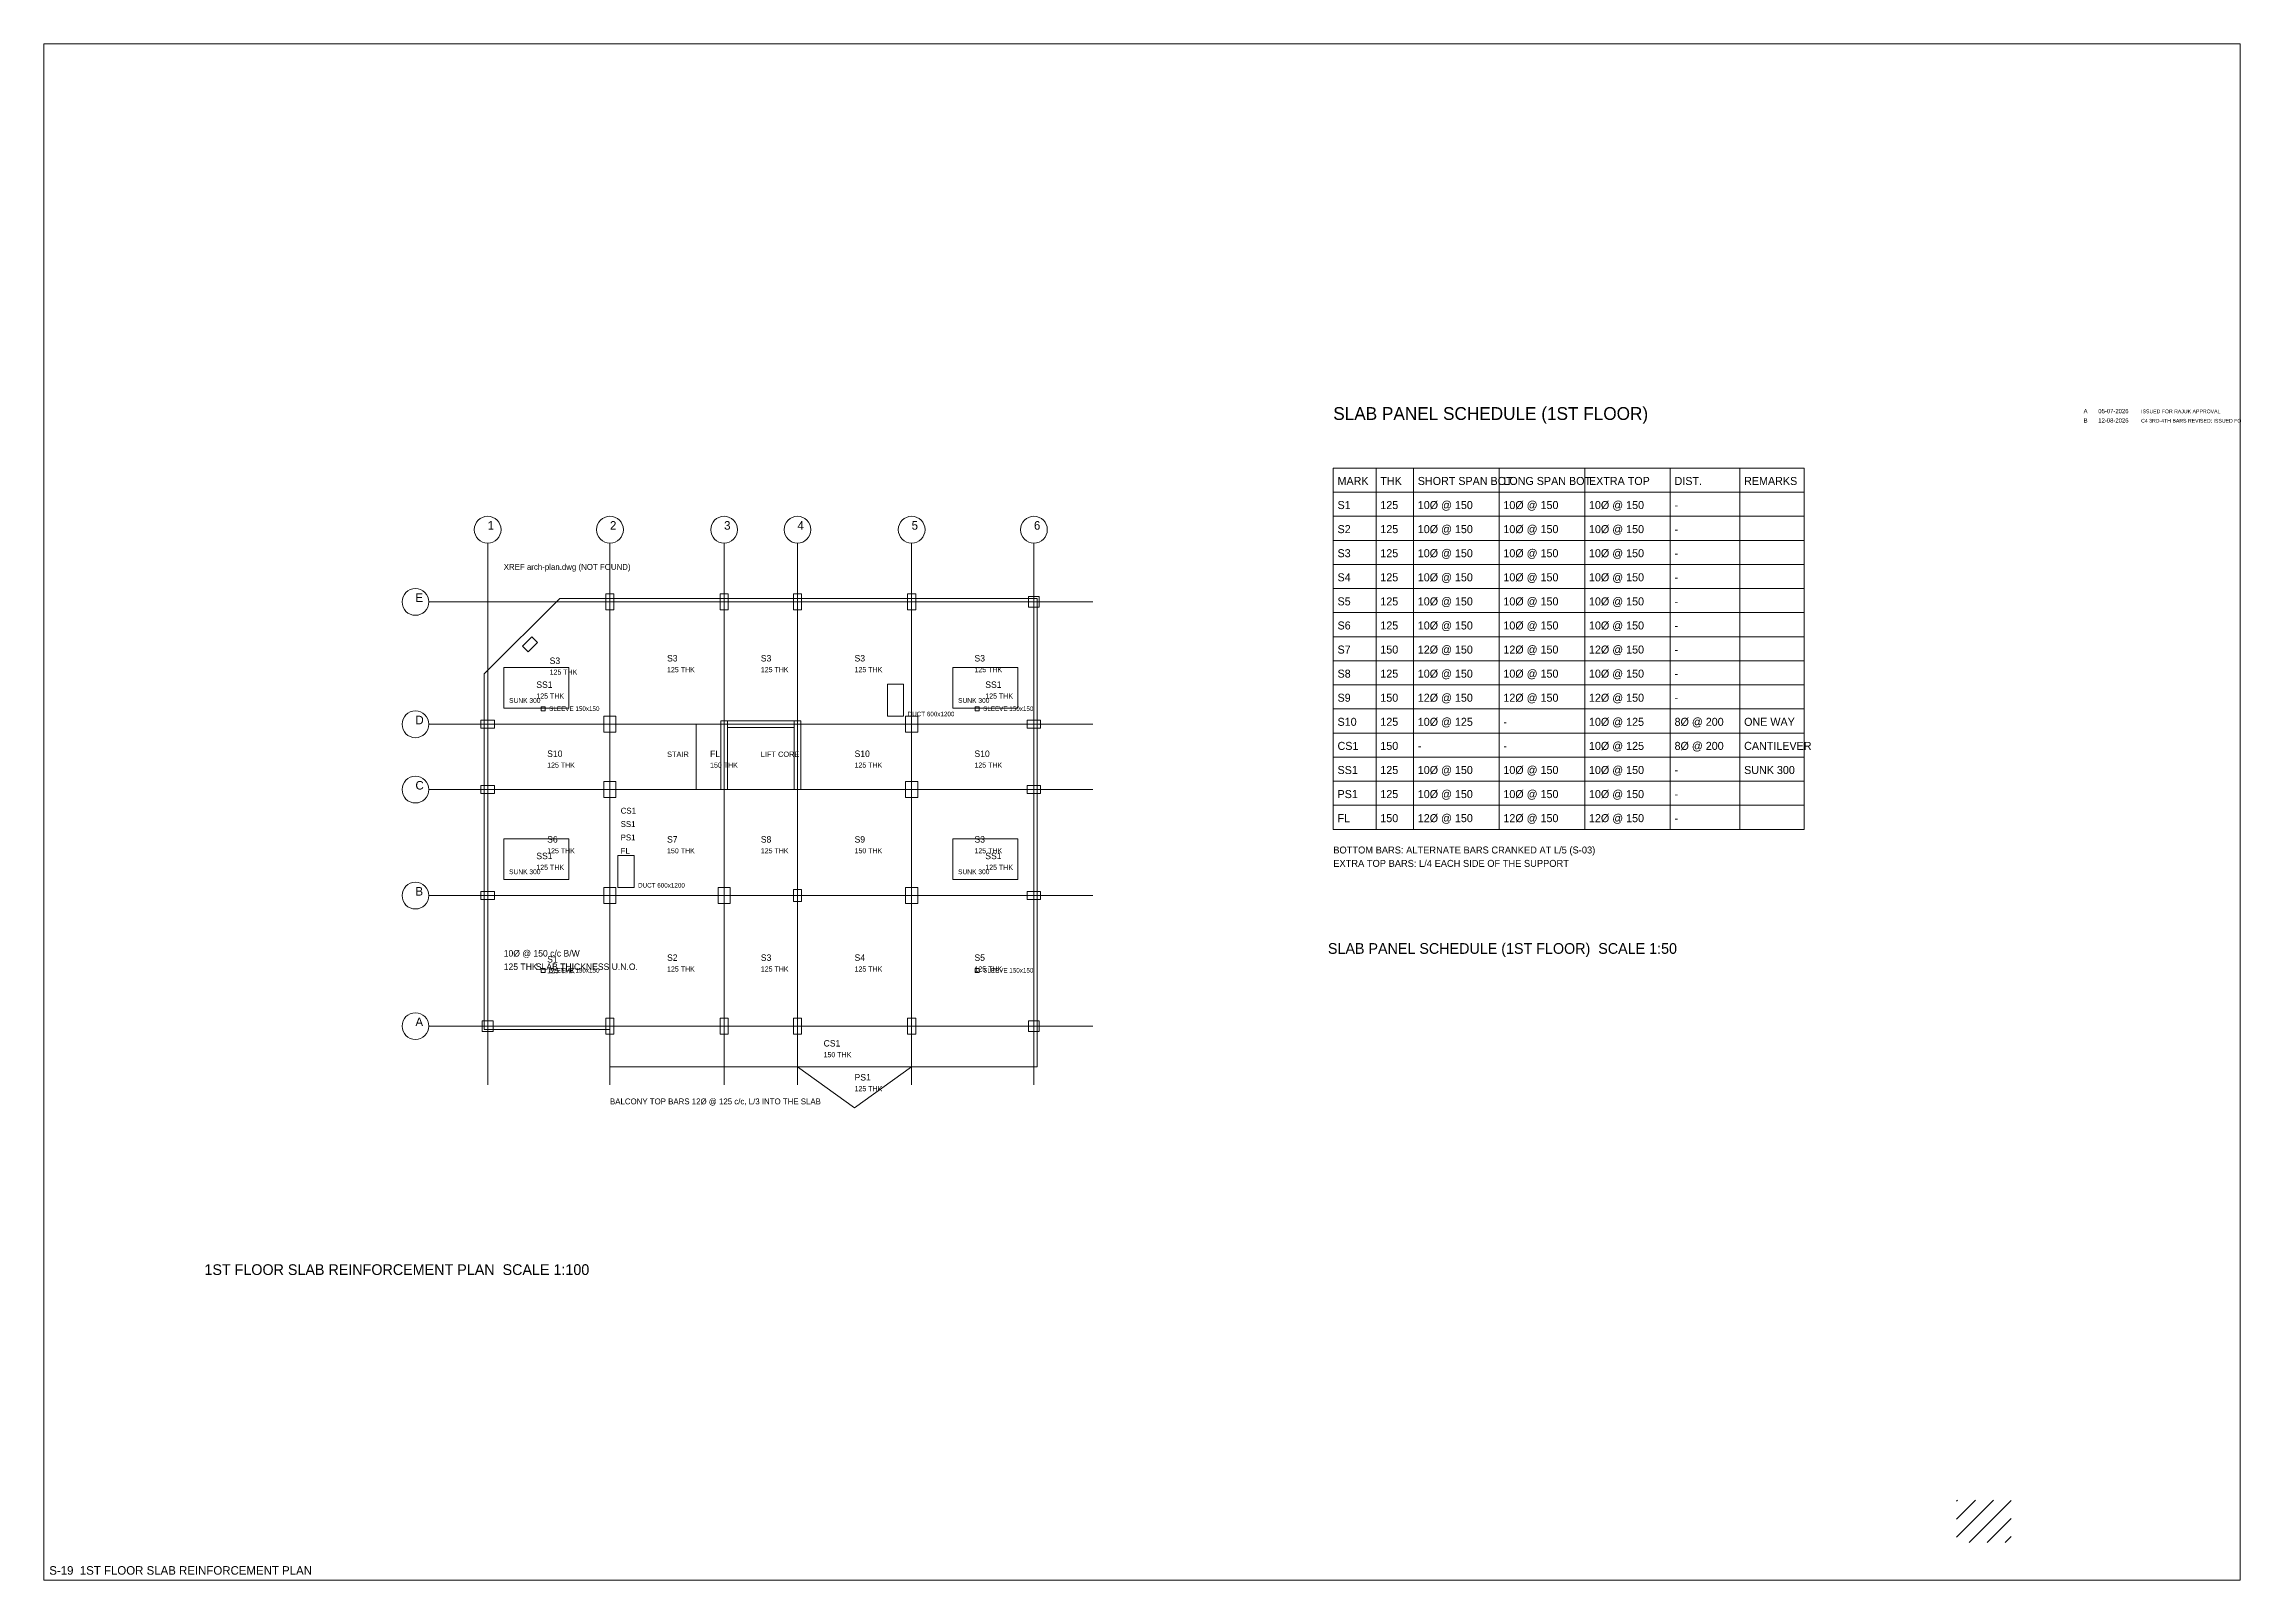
# Model space of a CAD drawing. Extents: x 1000 to 741800, y -207200 to 58400.
# Drawn here: x 283300 to 365400, y -137800 to -80400 of the extents above; entities that cross this region are included whole.
import ezdxf

# ---------------------------------------------------------------- set-up
doc = ezdxf.new("R2010")
doc.units = 0
doc.layers.get('0').update_dxf_attribs({"lineweight": 0, "plot": 0})
for name, color, linetype, lineweight, plot in [('Column', 1, 'Continuous', 0, False), ('Grid', 8, 'Continuous', 0, False), ('Grid Circle', 8, 'Continuous', 0, False), ('Hatch', 9, 'Continuous', 0, False), ('Sheet', 7, 'Continuous', 0, False), ('Slab', 5, 'Continuous', 0, False), ('Text-1', 7, 'Continuous', 0, False), ('Text-2', 7, 'Continuous', 0, False), ('TITLE', 7, 'Continuous', 0, False), ('Wall', 1, 'Continuous', 0, False)]:
    doc.layers.add(name, color=color, linetype=linetype, lineweight=lineweight, plot=plot)

msp = doc.modelspace()

# ---------------------------------------------------------------- texts
at = {"layer": 'Sheet'}
for s, height, p in [('SLAB PANEL SCHEDULE (1ST FLOOR)  SCALE 1:50', 400, (331300, -114400)), ('1ST FLOOR SLAB REINFORCEMENT PLAN  SCALE 1:100', 400, (289300, -126400)), ('S-19  1ST FLOOR SLAB REINFORCEMENT PLAN', 320, (283500, -137600))]:
    msp.add_text(s, height=height, dxfattribs=at).set_placement(p)
at = {"layer": 'Text-1'}
for s, height, p in [('SLAB PANEL SCHEDULE (1ST FLOOR)', 480, (331500, -94450)), ('MARK', 300, (331660, -96880)), ('THK', 300, (333260, -96880)), ('SHORT SPAN BOT.', 300, (334660, -96880)), ('LONG SPAN BOT.', 300, (337860, -96880)), ('EXTRA TOP', 300, (341060, -96880)), ('DIST.', 300, (344260, -96880)), ('REMARKS', 300, (346860, -96880)), ('S1', 300, (331660, -97780)), ('125', 300, (333260, -97780)), ('10%%C @ 150', 300, (334660, -97780)), ('10%%C @ 150', 300, (337860, -97780)), ('10%%C @ 150', 300, (341060, -97780)), ('-', 300, (344260, -97780)), ('S2', 300, (331660, -98680)), ('125', 300, (333260, -98680)), ('10%%C @ 150', 300, (334660, -98680)), ('10%%C @ 150', 300, (337860, -98680)), ('10%%C @ 150', 300, (341060, -98680)), ('S3', 300, (331660, -99580)), ('125', 300, (333260, -99580)), ('10%%C @ 150', 300, (334660, -99580)), ('10%%C @ 150', 300, (337860, -99580)), ('10%%C @ 150', 300, (341060, -99580)), ('-', 300, (344260, -98680)), ('-', 300, (344260, -99580)), ('S4', 300, (331660, -100480)), ('125', 300, (333260, -100480)), ('10%%C @ 150', 300, (334660, -100480)), ('10%%C @ 150', 300, (337860, -100480)), ('10%%C @ 150', 300, (341060, -100480)), ('-', 300, (344260, -100480)), ('S5', 300, (331660, -101380)), ('125', 300, (333260, -101380)), ('10%%C @ 150', 300, (334660, -101380)), ('10%%C @ 150', 300, (337860, -101380)), ('10%%C @ 150', 300, (341060, -101380)), ('-', 300, (344260, -101380)), ('S6', 300, (331660, -102280)), ('125', 300, (333260, -102280)), ('10%%C @ 150', 300, (334660, -102280)), ('10%%C @ 150', 300, (337860, -102280)), ('10%%C @ 150', 300, (341060, -102280)), ('-', 300, (344260, -102280)), ('S3', 240, (302206, -103568)), ('S3', 240, (306595, -103475)), ('S3', 240, (310100, -103475)), ('S3', 240, (313605, -103475)), ('S3', 240, (318087, -103475)), ('S7', 300, (331660, -103180)), ('150', 300, (333260, -103180)), ('12%%C @ 150', 300, (334660, -103180)), ('12%%C @ 150', 300, (337860, -103180)), ('12%%C @ 150', 300, (341060, -103180)), ('-', 300, (344260, -103180)), ('SS1', 240, (301708, -104461)), ('SS1', 240, (318492, -104461)), ('S8', 300, (331660, -104080)), ('125', 300, (333260, -104080)), ('10%%C @ 150', 300, (334660, -104080)), ('10%%C @ 150', 300, (337860, -104080)), ('10%%C @ 150', 300, (341060, -104080)), ('-', 300, (344260, -104080)), ('S9', 300, (331660, -104980)), ('150', 300, (333260, -104980)), ('12%%C @ 150', 300, (334660, -104980)), ('12%%C @ 150', 300, (337860, -104980)), ('12%%C @ 150', 300, (341060, -104980)), ('-', 300, (344260, -104980)), ('S10', 300, (331660, -105880)), ('125', 300, (333260, -105880)), ('10%%C @ 125', 300, (334660, -105880)), ('-', 300, (337860, -105880)), ('10%%C @ 125', 300, (341060, -105880)), ('8%%C @ 200', 300, (344260, -105880)), ('ONE WAY', 300, (346860, -105880)), ('CS1', 300, (331660, -106780)), ('150', 300, (333260, -106780)), ('-', 300, (334660, -106780)), ('-', 300, (337860, -106780)), ('10%%C @ 125', 300, (341060, -106780)), ('8%%C @ 200', 300, (344260, -106780)), ('CANTILEVER', 300, (346860, -106780)), ('S10', 240, (302113, -107042)), ('STAIR', 200, (306595, -107042)), ('FL', 240, (308204, -107042)), ('LIFT CORE', 200, (310100, -107042)), ('S10', 240, (313605, -107042)), ('S10', 240, (318087, -107042)), ('SS1', 300, (331660, -107680)), ('125', 300, (333260, -107680)), ('10%%C @ 150', 300, (334660, -107680)), ('10%%C @ 150', 300, (337860, -107680)), ('10%%C @ 150', 300, (341060, -107680)), ('-', 300, (344260, -107680)), ('SUNK 300', 300, (346860, -107680)), ('PS1', 300, (331660, -108580)), ('125', 300, (333260, -108580)), ('10%%C @ 150', 300, (334660, -108580)), ('10%%C @ 150', 300, (337860, -108580)), ('10%%C @ 150', 300, (341060, -108580)), ('CS1', 220, (304861, -109162)), ('FL', 300, (331660, -109480)), ('150', 300, (333260, -109480)), ('12%%C @ 150', 300, (334660, -109480)), ('12%%C @ 150', 300, (337860, -109480)), ('12%%C @ 150', 300, (341060, -109480)), ('-', 300, (344260, -108580)), ('S6', 240, (302113, -110243)), ('SS1', 220, (304861, -109662)), ('PS1', 220, (304861, -110162)), ('S7', 240, (306595, -110243)), ('S8', 240, (310100, -110243)), ('S9', 240, (313605, -110243)), ('S3', 240, (318087, -110243)), ('-', 300, (344260, -109480)), ('SS1', 240, (301708, -110862)), ('FL', 220, (304861, -110662)), ('SS1', 240, (318492, -110862)), ('10Ø @ 150 c/c B/W', 240, (300489, -114501)), ('125 THK', 240, (300489, -115001)), ('SLAB THICKNESS U.N.O.', 240, (301689, -115001)), ('S1', 240, (302113, -114725)), ('S2', 240, (306595, -114662)), ('S3', 240, (310100, -114662)), ('S4', 240, (313605, -114662)), ('S5', 240, (318087, -114662)), ('CS1', 240, (312448, -117863)), ('PS1', 240, (313605, -119133))]:
    msp.add_text(s, height=height, dxfattribs=at).set_placement(p)
at = {"layer": 'Text-2'}
for s, height, p in [('XREF arch-plan.dwg (NOT FOUND)', 220, (300489, -100051)), ('125 THK', 190, (302206, -103968)), ('125 THK', 190, (306595, -103875)), ('125 THK', 190, (310100, -103875)), ('125 THK', 190, (313605, -103875)), ('125 THK', 190, (318087, -103875)), ('SUNK 300', 180, (300689, -105023)), ('125 THK', 190, (301708, -104861)), ('SUNK 300', 180, (317473, -105023)), ('125 THK', 190, (318492, -104861)), ('SLEEVE 150x150', 170, (302189, -105323)), ('DUCT 600x1200', 170, (315589, -105523)), ('SLEEVE 150x150', 170, (318411, -105323)), ('125 THK', 190, (302113, -107442)), ('150 THK', 190, (308204, -107442)), ('125 THK', 190, (313605, -107442)), ('125 THK', 190, (318087, -107442)), ('125 THK', 190, (302113, -110643)), ('150 THK', 190, (306595, -110643)), ('125 THK', 190, (310100, -110643)), ('150 THK', 190, (313605, -110643)), ('125 THK', 190, (318087, -110643)), ('BOTTOM BARS: ALTERNATE BARS CRANKED AT L/5 (S-03)', 260, (331500, -110650)), ('SUNK 300', 180, (300689, -111424)), ('125 THK', 190, (301708, -111262)), ('SUNK 300', 180, (317473, -111424)), ('125 THK', 190, (318492, -111262)), ('EXTRA TOP BARS: L/4 EACH SIDE OF THE SUPPORT', 260, (331500, -111150)), ('DUCT 600x1200', 170, (305511, -111924)), ('125 THK', 190, (302113, -115125)), ('SLEEVE 150x150', 170, (302189, -115101)), ('125 THK', 190, (306595, -115062)), ('125 THK', 190, (310100, -115062)), ('125 THK', 190, (313605, -115062)), ('125 THK', 190, (318087, -115062)), ('SLEEVE 150x150', 170, (318411, -115101)), ('150 THK', 190, (312448, -118263)), ('BALCONY TOP BARS 12%%C @ 125 c/c, L/3 INTO THE SLAB', 220, (304461, -120025)), ('125 THK', 190, (313605, -119533))]:
    msp.add_text(s, height=height, dxfattribs=at).set_placement(p)
at = {"layer": 'TITLE'}
for s, height, p in [('A', 160, (359550, -94200)), ('B', 160, (359550, -94550)), ('05-07-2026', 160, (360100, -94200)), ('12-08-2026', 160, (360100, -94550)), ('C4 3RD-4TH BARS REVISED; ISSUED FO', 140, (361700, -94550)), ('ISSUED FOR RAJUK APPROVAL', 140, (361700, -94200))]:
    msp.add_text(s, height=height, dxfattribs=at).set_placement(p)

# ---------------------------------------------------------------- blocks, each defined once
blk = doc.blocks.new('GRID_BUBBLE')
at = {"layer": 'Grid Circle'}
blk.add_circle((0, 0), 500, dxfattribs=at)
at = {"layer": 'Text-1'}
blk.add_attdef('GRID', (0, 0), '', height=320, dxfattribs=at)

# ---------------------------------------------------------------- hatches: boundary and pattern name
at = {"layer": 'Hatch'}
h = msp.add_hatch(dxfattribs=at)
h.set_pattern_fill('ANSI31', color=256, scale=150)
h.paths.add_polyline_path([(354800, -136400), (356842, -136400), (356842, -134815), (354800, -134815)])

# ---------------------------------------------------------------- linework, layer by layer
for p, q in [((331500, -96250), (349100, -96250)), ((331500, -96250), (331500, -109750)), ((333100, -96250), (333100, -109750)), ((334500, -96250), (334500, -109750)), ((337700, -96250), (337700, -109750)), ((340900, -96250), (340900, -109750)), ((344100, -96250), (344100, -109750)), ((346700, -96250), (346700, -109750)), ((349100, -96250), (349100, -109750)), ((331500, -97150), (349100, -97150)), ((331500, -98050), (349100, -98050)), ((331500, -98950), (349100, -98950)), ((331500, -99850), (349100, -99850)), ((331500, -100750), (349100, -100750)), ((331500, -101650), (349100, -101650)), ((331500, -102550), (349100, -102550)), ((331500, -103450), (349100, -103450)), ((331500, -104350), (349100, -104350)), ((331500, -105250), (349100, -105250)), ((331500, -106150), (349100, -106150)), ((331500, -107050), (349100, -107050)), ((331500, -107950), (349100, -107950)), ((331500, -108850), (349100, -108850)), ((331500, -109750), (349100, -109750))]:
    msp.add_line(p, q)
at = {"layer": 'Column'}
for points in [[(304311, -101551), (304611, -101551), (304611, -100951), (304311, -100951)], [(308578, -101551), (308878, -101551), (308878, -100951), (308578, -100951)], [(311322, -101551), (311622, -101551), (311622, -100951), (311322, -100951)], [(315589, -101551), (315889, -101551), (315889, -100951), (315589, -100951)], [(320111, -101451), (320511, -101451), (320511, -101051), (320111, -101051)], [(301402, -103118), (301756, -102764), (301544, -102552), (301190, -102906)], [(299639, -105973), (300139, -105973), (300139, -105673), (299639, -105673)], [(304236, -106123), (304686, -106123), (304686, -105523), (304236, -105523)], [(315514, -106123), (315964, -106123), (315964, -105523), (315514, -105523)], [(320061, -105973), (320561, -105973), (320561, -105673), (320061, -105673)], [(299639, -108412), (300139, -108412), (300139, -108112), (299639, -108112)], [(304236, -108562), (304686, -108562), (304686, -107962), (304236, -107962)], [(315514, -108562), (315964, -108562), (315964, -107962), (315514, -107962)], [(320061, -108412), (320561, -108412), (320561, -108112), (320061, -108112)], [(299639, -112374), (300139, -112374), (300139, -112074), (299639, -112074)], [(304236, -112524), (304686, -112524), (304686, -111924), (304236, -111924)], [(308503, -112524), (308953, -112524), (308953, -111924), (308503, -111924)], [(311322, -112449), (311622, -112449), (311622, -111999), (311322, -111999)], [(315514, -112524), (315964, -112524), (315964, -111924), (315514, -111924)], [(320061, -112374), (320561, -112374), (320561, -112074), (320061, -112074)], [(299689, -117301), (300089, -117301), (300089, -116901), (299689, -116901)], [(304311, -117401), (304611, -117401), (304611, -116801), (304311, -116801)], [(308578, -117401), (308878, -117401), (308878, -116801), (308578, -116801)], [(311322, -117401), (311622, -117401), (311622, -116801), (311322, -116801)], [(315589, -117401), (315889, -117401), (315889, -116801), (315589, -116801)], [(320111, -117301), (320511, -117301), (320511, -116901), (320111, -116901)]]:
    msp.add_lwpolyline(points, close=True, dxfattribs=at)
at = {"layer": 'Grid'}
for p, q in [((299889, -119301), (299889, -99051)), ((304461, -119301), (304461, -99051)), ((308728, -119301), (308728, -99051)), ((311472, -119301), (311472, -99051)), ((315739, -119301), (315739, -99051)), ((320311, -119301), (320311, -99051)), ((297689, -101251), (322511, -101251)), ((297689, -105823), (322511, -105823)), ((297689, -108262), (322511, -108262)), ((297689, -112224), (322511, -112224)), ((297689, -117101), (322511, -117101))]:
    msp.add_line(p, q, dxfattribs=at)
at = {"layer": 'Sheet'}
msp.add_lwpolyline([(283300, -137800), (365400, -137800), (365400, -80400), (283300, -80400)], close=True, dxfattribs=at)
at = {"layer": 'Slab'}
for points in [[(299764, -117226), (304461, -117226), (304461, -118625), (320436, -118625), (320436, -101126), (302581, -101126), (299764, -103943)], [(299764, -105823), (304461, -105823), (304461, -101126), (302581, -101126), (299764, -103943)], [(304461, -105823), (308728, -105823), (308728, -101126), (304461, -101126)], [(308728, -105823), (311472, -105823), (311472, -101126), (308728, -101126)], [(311472, -105823), (315739, -105823), (315739, -101126), (311472, -101126)], [(315739, -105823), (320436, -105823), (320436, -101126), (315739, -101126)], [(300489, -105223), (302927, -105223), (302927, -103699), (300489, -103699)], [(300489, -105223), (302927, -105223), (302927, -103699), (300489, -103699)], [(317273, -105223), (319711, -105223), (319711, -103699), (317273, -103699)], [(317273, -105223), (319711, -105223), (319711, -103699), (317273, -103699)], [(314839, -105523), (315439, -105523), (315439, -104323), (314839, -104323)], [(299764, -108262), (304461, -108262), (304461, -105823), (299764, -105823)], [(301889, -105323), (302039, -105323), (302039, -105173), (301889, -105173)], [(304461, -108262), (308728, -108262), (308728, -105823), (304461, -105823)], [(307680, -108262), (308728, -108262), (308728, -105823), (307680, -105823)], [(311472, -108262), (315739, -108262), (315739, -105823), (311472, -105823)], [(315739, -108262), (320436, -108262), (320436, -105823), (315739, -105823)], [(318111, -105323), (318261, -105323), (318261, -105173), (318111, -105173)], [(299764, -112224), (304461, -112224), (304461, -108262), (299764, -108262)], [(304461, -112224), (308728, -112224), (308728, -108262), (304461, -108262)], [(308728, -112224), (311472, -112224), (311472, -108262), (308728, -108262)], [(311472, -112224), (315739, -112224), (315739, -108262), (311472, -108262)], [(315739, -112224), (320436, -112224), (320436, -108262), (315739, -108262)], [(300489, -111624), (302927, -111624), (302927, -110100), (300489, -110100)], [(300489, -111624), (302927, -111624), (302927, -110100), (300489, -110100)], [(304761, -111924), (305361, -111924), (305361, -110724), (304761, -110724)], [(317273, -111624), (319711, -111624), (319711, -110100), (317273, -110100)], [(317273, -111624), (319711, -111624), (319711, -110100), (317273, -110100)], [(299764, -117226), (304461, -117226), (304461, -112224), (299764, -112224)], [(304461, -117101), (308728, -117101), (308728, -112224), (304461, -112224)], [(308728, -117101), (311472, -117101), (311472, -112224), (308728, -112224)], [(311472, -117101), (315739, -117101), (315739, -112224), (311472, -112224)], [(315739, -117101), (320436, -117101), (320436, -112224), (315739, -112224)], [(301889, -115101), (302039, -115101), (302039, -114951), (301889, -114951)], [(318111, -115101), (318261, -115101), (318261, -114951), (318111, -114951)], [(304461, -117101), (304461, -118625), (320436, -118625), (320436, -117101)], [(311472, -118625), (315739, -118625), (313605, -120149)]]:
    msp.add_lwpolyline(points, close=True, dxfattribs=at)
at = {"layer": 'Wall'}
for points in [[(308603, -108262), (308853, -108262), (308853, -105698), (308603, -105698)], [(308853, -105948), (311347, -105948), (311347, -105698), (308853, -105698)], [(311347, -108262), (311597, -108262), (311597, -105698), (311347, -105698)]]:
    msp.add_lwpolyline(points, close=True, dxfattribs=at)

# ---------------------------------------------------------------- block references
at = {"layer": 'Grid Circle'}
for p, values in [((299889, -98551), {'GRID': '1'}), ((304461, -98551), {'GRID': '2'}), ((308728, -98551), {'GRID': '3'}), ((311472, -98551), {'GRID': '4'}), ((315739, -98551), {'GRID': '5'}), ((320311, -98551), {'GRID': '6'}), ((297189, -101251), {'GRID': 'E'}), ((297189, -105823), {'GRID': 'D'}), ((297189, -108262), {'GRID': 'C'}), ((297189, -112224), {'GRID': 'B'}), ((297189, -117101), {'GRID': 'A'})]:
    msp.add_blockref('GRID_BUBBLE', p, dxfattribs=at).add_auto_attribs(values)

msp.set_redraw_order([(e.dxf.handle, doc.entitydb.next_handle()) for e in msp.query("TEXT MTEXT ATTDEF DIMENSION ARC_DIMENSION")])  # texts and dimensions are drawn at this point

doc.saveas('drawing.dxf')
